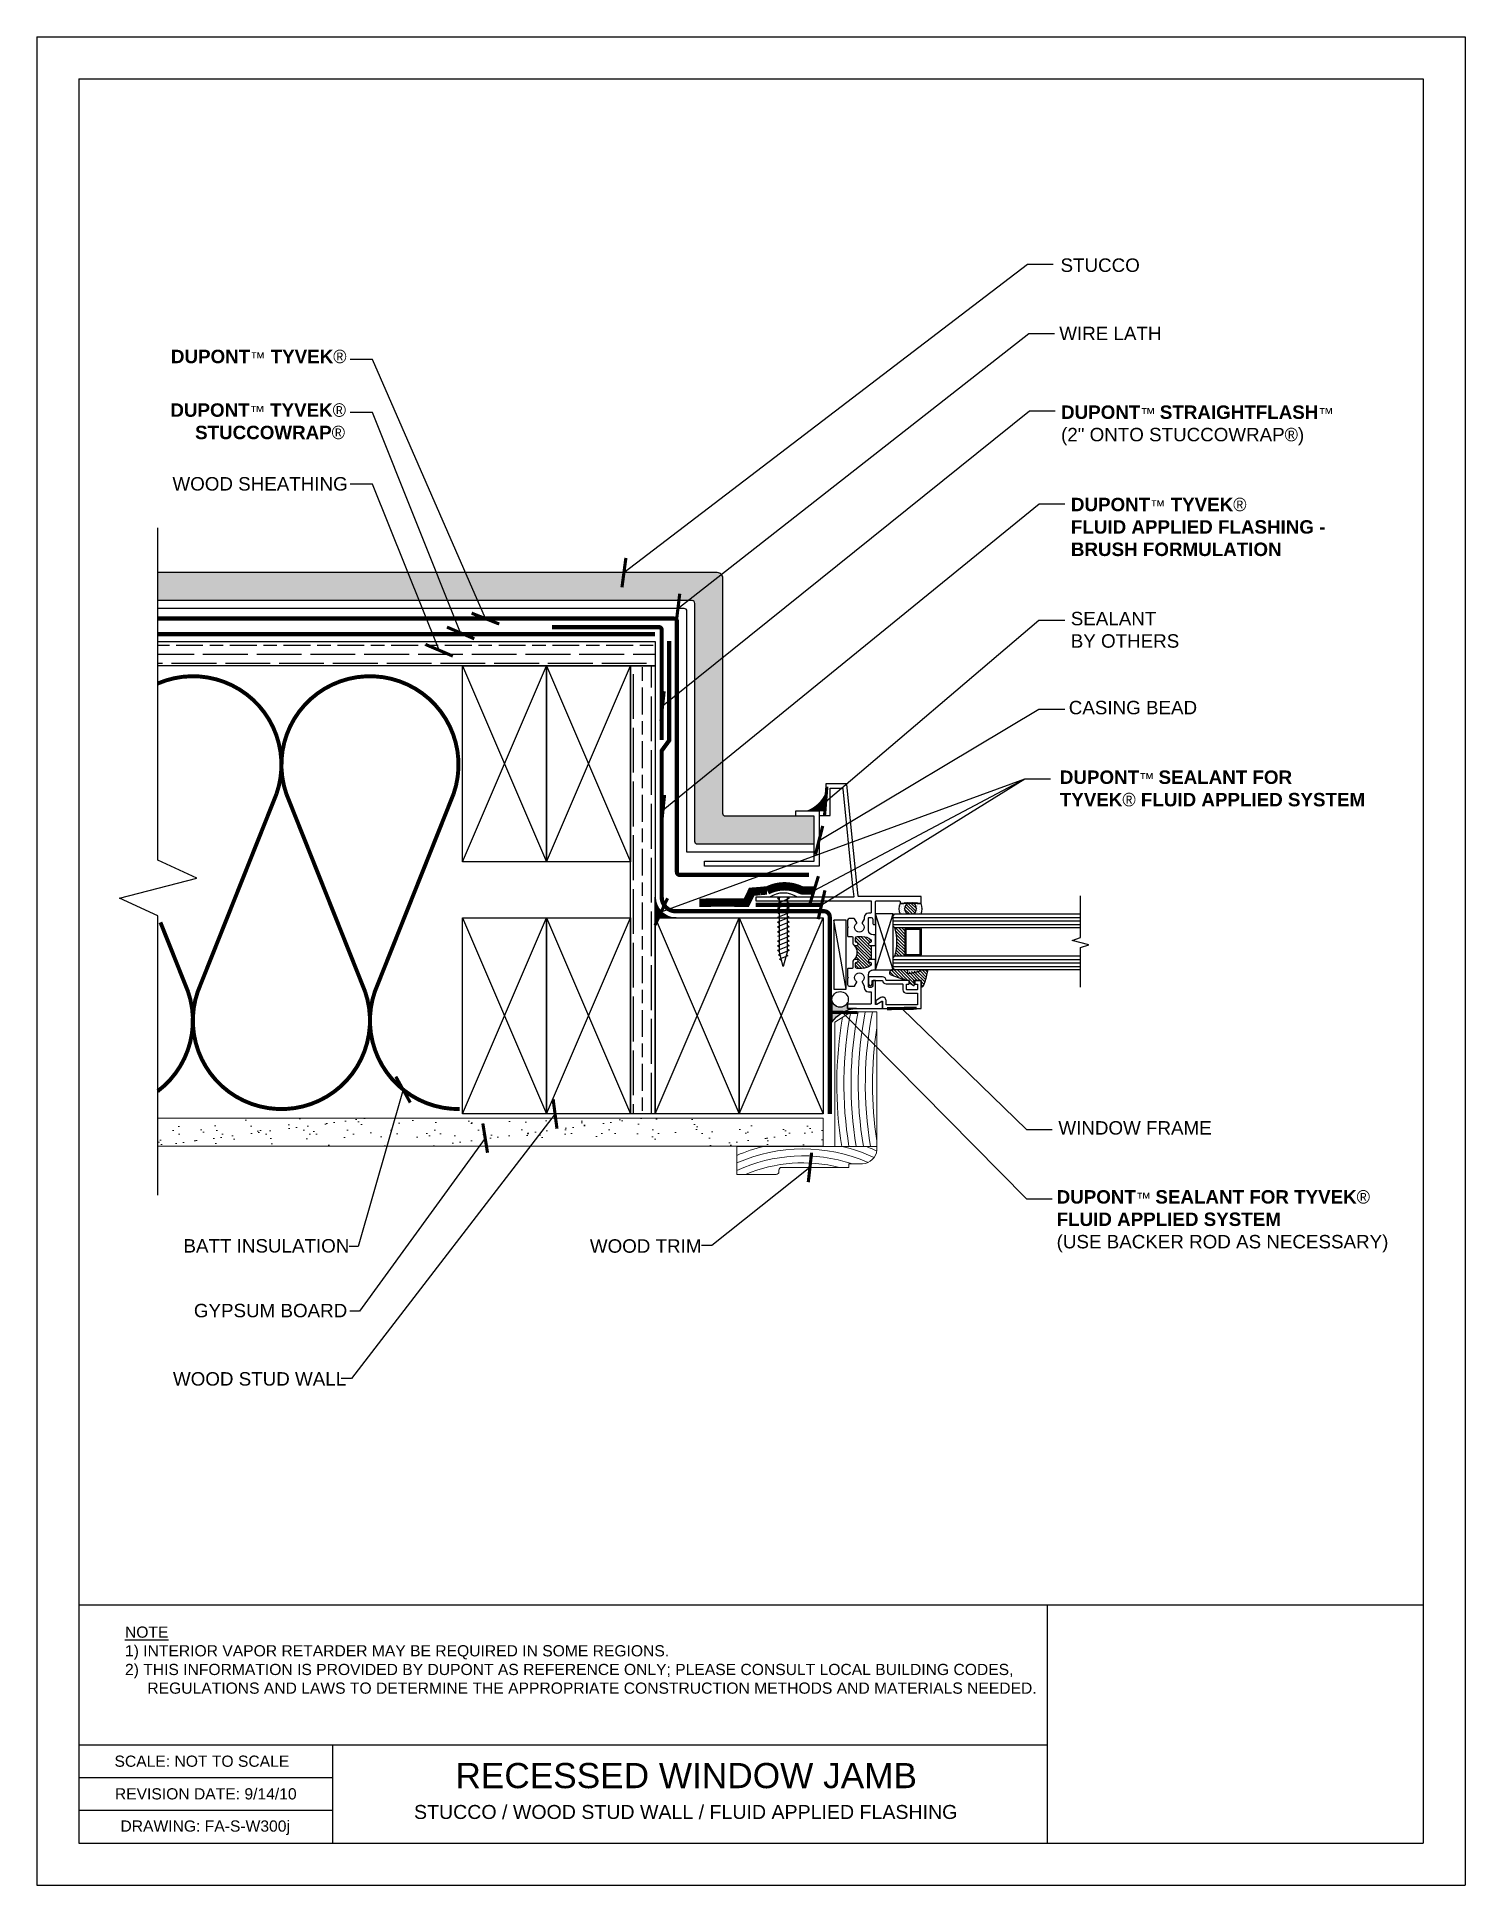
# Model space of a CAD drawing. Extents: x 1414 to 1439.5, y -296.6 to -263.6.
import ezdxf

# ---------------------------------------------------------------- set-up
doc = ezdxf.new("R2010")
doc.units = 0
doc.header["$LTSCALE"] = 1.5
doc.header["$MEASUREMENT"] = 0
doc.linetypes.add('DASHED', pattern=[0.75, 0.5, -0.25])
doc.linetypes.add('DASHED2', pattern=[0.375, 0.25, -0.125])
doc.layers.get('0').update_dxf_attribs({"color": 8, "linetype": 'CONTINUOUS'})
for name, color, linetype in [('8x11-ttb$0$B', 5, 'CONTINUOUS'), ('DuPont Self-Adhered Flashing', 252, 'CONTINUOUS'), ('Flanged Window', 250, 'CONTINUOUS'), ('INSULATION', 241, 'CONTINUOUS'), ('SEALANT', 250, 'CONTINUOUS'), ('STRUCTURE', 250, 'CONTINUOUS'), ('Stucco', 250, 'CONTINUOUS'), ('TEXT', 7, 'CONTINUOUS'), ('Tyvek FA WB', 10, 'DASHED2'), ('TYVEK HomeWrap', 160, 'DASHED'), ('Tyvek StuccoWrap', 151, 'DASHED2')]:
    doc.layers.add(name, color=color, linetype=linetype)
doc.layers.add('Gyp Board', color=250, linetype='CONTINUOUS', lineweight=20)
doc.layers.add('Wood', color=250, linetype='CONTINUOUS', lineweight=20)
doc.layers.add('VIEWPORT', color=7, linetype='CONTINUOUS', plot=False)
doc.styles.add('DETAILS', font='sanss___.ttf', dxfattribs={"height": 1})
doc.linetypes.add('ZIGZAG', pattern='A,0.0001,-0.2,[131,ltypeshp.shx,S=0.2,R=0,X=-0.2,Y=0],-0.4,[131,ltypeshp.shx,S=0.2,R=180,X=0.2,Y=0],-0.2', length=0.8001)
doc.dimstyles.new('ARCH_1_1-2_IN', dxfattribs={"dimscale": 0, "dimtxt": 0.09375, "dimasz": 0.09375, "dimexe": 0.0625, "dimexo": 0.0625, "dimgap": 0.0625, "dimtad": 1, "dimdec": 4, "dimlfac": 8, "dimzin": 3, "dimdsep": 46, "dimlunit": 4, "dimtxsty": 'Standard', "dimblk1": 'ARCHTICK', "dimblk2": 'ARCHTICK', "dimsah": 1, "dimcen": 0.0625, "dimdle": 0.0625, "dimclrd": 256, "dimclre": 256, "dimclrt": 256, "dimadec": 0, "dimazin": 0, "dimtfac": 1, "dimtdec": 4, "dimtmove": 0, "dimatfit": 3, "dimldrblk": 'ARCHTICK', "dimfxl": 1, "dimfrac": 2, "dimtolj": 1, "dimtzin": 0, "dimlwd": -1, "dimlwe": -1, "dimarcsym": 0})
pattern_1 = [(315, (1424.016847781751, -267.5415777650613), (0.02762135864009951, 0.02762135864009951), [])]

msp = doc.modelspace()

# ---------------------------------------------------------------- texts
at = {"layer": 'TEXT', "attachment_point": 1, "style": 'DETAILS'}
for s, insert, char_height, width in [('STUCCO', (1432.320617950665, -267.5192515811561, 2.979996827461446e-09), 0.239999999976, 6.521350676943849), ('WIRE LATH', (1432.29782454782, -268.7379254886753, 2.979996827461446e-09), 0.239999999976, 6.521350676943849), ('\\pi3.4325;{\\fSansSerif|b1|i0|c2|p2;DUPONT\\fArial|b0|i0|c0|p32;\\H0.8125x;™\\fSansSerif|b1|i0|c2|p2;\\H1.2308x; TYVEK\\fSymbol|b0|i0|c2|p18;â }', (1413.002639099574, -269.1492806715711, 5.959993654922892e-09), 0.239999999976, 6.521350676943849), ('\\pi3.4325;{\\fSansSerif|b1|i0|c2|p2;DUPONT\\fArial|b0|i0|c0|p32;\\H0.8125x;™\\fSansSerif|b1|i0|c2|p2;\\H1.2308x; TYVEK\\fSymbol|b0|i0|c2|p18;â \\P\\pi3.8738;\\fSansSerif|b1|i0|c2|p2;STUCCOWRAP\\fSymbol|b0|i0|c2|p18;â }', (1412.993103231619, -270.106132145033, 5.959993654922892e-09), 0.239999999976, 6.521350676943849), ('{\\fSansSerif|b1|i0|c2|p2;DUPONT\\fArial|b0|i0|c0|p32;\\H0.8125x;™\\fArial|b1|i0|c0|p32; \\H1.2308x;STRAIGHTFLASH\\fArial|b0|i0|c0|p32;\\H0.81248x;™\\P}(2" ONTO STUCCOWRAP{\\fSymbol|b0|i0|c2|p18;â})', (1432.329761862197, -270.1440066527659, 2.979996827461446e-09), 0.239999999976, 6.521350676943849), ('WOOD SHEATHING', (1416.463026465201, -271.4231561014396, 2.979996827461446e-09), 0.239999999976, 6.521350676943849), ('{\\fSansSerif|b1|i0|c2|p2;DUPONT\\fArial|b0|i0|c0|p32;\\H0.8125x;™\\fSansSerif|b1|i0|c2|p2;\\H1.2308x; TYVEK\\fSymbol|b0|i0|c2|p18;â\\fSansSerif|b1|i0|c2|p2; \\PFLUID APPLIED FLASHING - \\PBRUSH FORMULATION}', (1432.505698029624, -271.7925343017576, 2.979996827461446e-09), 0.239999999976, 6.521350676943849), ('SEALANT \\PBY OTHERS', (1432.503201169967, -273.8296183513149, 2.979996827461446e-09), 0.239999999976, 6.521350676943849), ('CASING BEAD', (1432.467750039956, -275.4186650444549, 2.979996827461446e-09), 0.239999999976, 6.521350676943849), ('{\\fSansSerif|b1|i0|c2|p2;DUPONT\\fArial|b0|i0|c0|p32;\\H0.8125x;™\\fArial|b1|i0|c0|p32; \\H1.2308x;SEALANT FOR \\PTYVEK\\fSymbol|b0|i0|c2|p18;â\\fArial|b0|i0|c0|p32; \\fArial|b1|i0|c0|p32;FLUID APPLIED SYSTEM}', (1432.307829250781, -276.6621032037173, 2.979996827461446e-09), 0.239999999976, 6.521350676943849), ('WINDOW FRAME', (1432.282509500105, -282.9236815728979, 2.979996827461446e-09), 0.239999999976, 6.521350676943849), ('{\\fSansSerif|b1|i0|c2|p2;DUPONT\\fArial|b0|i0|c0|p32;\\H0.8125x;™\\fArial|b1|i0|c0|p32; \\H1.2308x;SEALANT FOR TYVEK\\fSymbol|b0|i0|c2|p18;â\\fArial|b0|i0|c0|p32; \\P\\fArial|b1|i0|c0|p32;FLUID APPLIED SYSTEM\\P\\fArial|b0|i0|c0|p32;\\H0.99998x;(USE BACKER ROD AS NECESSARY)}', (1432.250807808506, -284.1556683838265), 0.239999999976, 7.112845512646311), ('BATT INSULATION', (1416.659563046945, -285.029918394698, 2.979996827461446e-09), 0.239999999976, 6.521350676943849), ('WOOD TRIM', (1423.916348597212, -285.0331069346444), 0.239999999976, 6.521350676943849), ('GYPSUM BOARD', (1416.845499443281, -286.1859230782107, 2.979996827461446e-09), 0.239999999976, 6.521350676943849), ('WOOD STUD WALL', (1416.472270567268, -287.4059348700804), 0.239999999976, 6.521350676943849), ('{\\LNOTE\\P}1) INTERIOR VAPOR RETARDER MAY BE REQUIRED IN SOME REGIONS.\\P\\pi-0.4,l0.4;2) THIS INFORMATION IS PROVIDED BY DUPONT AS REFERENCE ONLY; PLEASE CONSULT LOCAL BUILDING CODES, REGULATIONS AND LAWS TO DETERMINE THE APPROPRIATE CONSTRUCTION METHODS AND MATERIALS NEEDED.', (1415.614929340878, -291.947617692607, 5.959993654922892e-09), 0.2, 16.26451670448571), ('\\pi-0.033334,l0.033334,t0.1;SCALE: NOT TO SCALE', (1415.427843726337, -294.2525473856255, 2.979996827461446e-09), 0.2, 16.26451670448571), ('\\pi2.6922;{\\H0.9x;RECESSED WINDOW JAMB }\\P\\pi1.9528;{\\H0.5x;STUCCO / WOOD STUD WALL / FLUID APPLIED FLASHING}', (1418.823557838629, -294.3842555776607, 2.979996827461446e-09), 0.5, 13.39364764594225), ('\\pi-0.033334,l0.033334,t0.1;REVISION DATE: 9/14/10', (1415.434817744146, -294.8355841178461, 2.979996827461445e-09), 0.2, 16.26451670448571), ('\\pi-0.033334,l0.033334,t0.1;DRAWING: FA-S-W300j', (1415.534086311883, -295.4106200602537, 2.979996827461446e-09), 0.2, 16.26451670448571)]:
    msp.add_mtext(s, dxfattribs=dict(at, insert=insert, char_height=char_height, width=width))

# ---------------------------------------------------------------- blocks, each defined once
blk = doc.blocks.new('*X1')
at = {"color": 0}
for p, q in [((0.140625, 0.34375), (0.140625, 0.34375)), ((0.15625, 0.375), (0.15625, 0.375)), ((0.171875, 0.34375), (0.171875, 0.34375)), ((0.1875, 0.375), (0.1875, 0.375)), ((0.203125, 0.34375), (0.203125, 0.34375)), ((0.21875, 0.375), (0.21875, 0.375)), ((0.234375, 0.34375), (0.234375, 0.34375)), ((0.25, 0.375), (0.25, 0.375)), ((0.265625, 0.34375), (0.265625, 0.34375)), ((0.28125, 0.375), (0.28125, 0.375)), ((0.296875, 0.34375), (0.296875, 0.34375)), ((0.3125, 0.375), (0.3125, 0.375)), ((0.140625, 0.28125), (0.140625, 0.28125)), ((0.140625, 0.09375), (0.140625, 0.09375)), ((0.140625, 0.03125), (0.140625, 0.03125)), ((0.15625, 0.3125), (0.15625, 0.3125)), ((0.15625, 0.0625), (0.15625, 0.0625)), ((0.15625, 0), (0.15625, 0)), ((0.171875, 0.03125), (0.171875, 0.03125)), ((0.1875, 0.3125), (0.1875, 0.3125)), ((0.1875, 0.0625), (0.1875, 0.0625)), ((0.1875, 0), (0.1875, 0)), ((0.203125, 0.03125), (0.203125, 0.03125)), ((0.21875, 0.3125), (0.21875, 0.3125)), ((0.21875, 0.0625), (0.21875, 0.0625)), ((0.21875, 0), (0.21875, 0)), ((0.234375, 0.03125), (0.234375, 0.03125)), ((0.25, 0.3125), (0.25, 0.3125)), ((0.25, 0.0625), (0.25, 0.0625)), ((0.25, 0), (0.25, 0)), ((0.265625, 0.03125), (0.265625, 0.03125)), ((0.28125, 0.3125), (0.28125, 0.3125)), ((0.28125, 0.0625), (0.28125, 0.0625)), ((0.28125, 0), (0.28125, 0)), ((0.296875, 0.28125), (0.296875, 0.28125)), ((0.296875, 0.09375), (0.296875, 0.09375)), ((0.296875, 0.03125), (0.296875, 0.03125)), ((0.3125, 0.3125), (0.3125, 0.3125)), ((0.3125, 0.25), (0.3125, 0.25)), ((0.3125, 0.125), (0.3125, 0.125)), ((0.3125, 0.0625), (0.3125, 0.0625)), ((0.3125, 0), (0.3125, 0))]:
    blk.add_line(p, q, dxfattribs=at)
blk = doc.blocks.new('_ArchTick')
at = {"color": 0, "linetype": 'ByBlock', "const_width": 0.15}
blk.add_lwpolyline([(-0.5, -0.5), (0.5, 0.5)], dxfattribs=at)

# ---------------------------------------------------------------- hatches: boundary and pattern name
at = {"layer": 'Flanged Window'}
h = msp.add_hatch(dxfattribs=at)
h.set_pattern_fill('ANSI31', color=256, scale=0.3125, angle=-1.272221872585407e-14, style=0)
h.set_pattern_definition(pattern_1)
edge = h.paths.add_edge_path()
edge.add_ellipse((1429.642702147238, -279.129864292231), major_axis=(0.07516048473036675, -0.07516048473036678), ratio=0.9999999999999901, start_angle=163.1158925318279, end_angle=286.8841074681889)
edge.add_line((1429.592610886226, -279.223614292231), (1429.692793408251, -279.223614292231))
edge.add_ellipse((1429.642702147238, -279.129864292231), major_axis=(0.07516048473036491, 0.07516048473036488), ratio=0.9999999999999949, start_angle=253.1158925318115, end_angle=376.8841074681802)
edge.add_line((1429.692793408251, -279.036114292231), (1429.592610886226, -279.036114292231))
h = msp.add_hatch(dxfattribs=at)
h.set_pattern_fill('ANSI31', color=256, scale=0.3125, angle=-1.272221872585407e-14, style=0)
h.set_pattern_definition(pattern_1)
edge = h.paths.add_edge_path()
edge.add_ellipse((1428.564942855115, -279.723614292231), major_axis=(0.590245490437813, -0.5902454904378132), ratio=0.999999999999998, start_angle=27.57261164544589, end_angle=62.4273883545532)
edge.add_line((1429.361359503588, -279.473614292231), (1429.56461017409, -279.473614292231))
edge.add_ellipse((1429.56461017409, -279.493614292231), major_axis=(0.01414213562373, 0.01414213562372999), ratio=0.9999999999999152, start_angle=44.99999999999735, end_angle=134.9999999999925)
edge.add_line((1429.54461017409, -279.493614292231), (1429.54461017409, -279.953614292231))
edge.add_ellipse((1429.56461017409, -279.953614292231), major_axis=(0.01414213562373235, 0.01414213562373234), ratio=0.9999999999999383, start_angle=134.9999999999932, end_angle=224.9999999999967)
edge.add_line((1429.56461017409, -279.973614292231), (1429.361359503588, -279.973614292231))
h = msp.add_hatch(dxfattribs=at)
h.set_pattern_fill('ANSI31', color=256, scale=0.3125, angle=-1.272221872585407e-14, style=0)
h.set_pattern_definition(pattern_1)
edge = h.paths.add_edge_path()
edge.add_line((1428.775318727147, -279.6261142922309), (1428.690242146484, -279.6261142922309))
edge.add_ellipse((1428.690242146484, -279.6571142922309), major_axis=(0.02192031021678354, -0.02192031021678354), ratio=0.9999999999999863, start_angle=135.0000000000029, end_angle=224.9999999999971)
edge.add_line((1428.659242146484, -279.6571142922309), (1428.659242146484, -279.6875542473875))
edge.add_line((1428.659242146484, -279.6875542473875), (1428.659242146484, -279.7111144681727))
edge.add_ellipse((1428.684242146483, -279.7111144681727), major_axis=(0.01767766952966347, 0.01767766952966346), ratio=0.9999999999998759, start_angle=134.9999999999924, end_angle=224.8480022593745)
edge.add_ellipse((1428.684109503588, -279.7611142922309), major_axis=(0.01767766952966435, 0.01767766952966435), ratio=0.9999999999999885, start_angle=-44.99999999999619, end_angle=44.8480022593713, ccw=False)
edge.add_ellipse((1428.684109503588, -279.7611142922309), major_axis=(0.01767766952966365, -0.01767766952966365), ratio=0.9999999999999616, start_angle=315.0000000000152, end_angle=405.0000000000011, ccw=False)
edge.add_line((1428.684109503588, -279.786114292231), (1428.647109503588, -279.786114292231))
edge.add_ellipse((1428.647109503588, -279.736114292231), major_axis=(0.03535533905929576, 0.03535533905929576), ratio=0.9999999999997841, start_angle=219.6083292634038, end_angle=225.0000000000225, ccw=False)
edge.add_ellipse((1428.502855254994, -279.911114292231), major_axis=(0.1325825214724779, 0.132582521472478), ratio=0.9999999999999946, start_angle=273.0989267691091, end_angle=356.90107323088876, ccw=False)
edge.add_ellipse((1428.647109503588, -280.0861142922309), major_axis=(0.03535533905936529, 0.03535533905936529), ratio=0.9999999999998185, start_angle=45.000000000011426, end_angle=50.39167073660832, ccw=False)
edge.add_line((1428.647109503588, -280.036114292231), (1428.684109503588, -280.036114292231))
edge.add_ellipse((1428.684109503588, -280.0611142922309), major_axis=(0.01767766952966409, 0.01767766952966409), ratio=0.9999999999999826, start_angle=-45.000000000004604, end_angle=45.000000000004604, ccw=False)
edge.add_ellipse((1428.684109503588, -280.0611142922309), major_axis=(0.01767766952966524, -0.01767766952966524), ratio=0.9999999999999948, start_angle=315.1519977406329, end_angle=405.00000000001035, ccw=False)
edge.add_ellipse((1428.684242146483, -280.1111141162893), major_axis=(0.01767766952965902, -0.01767766952965903), ratio=0.9999999999999875, start_angle=135.1519977406287, end_angle=224.9999999999983)
edge.add_line((1428.659242146484, -280.1111141162893), (1428.659242146484, -280.1651142922311))
edge.add_ellipse((1428.690242146484, -280.1651142922309), major_axis=(0.02192031021678221, 0.02192031021678221), ratio=0.9999999999999936, start_angle=134.9999999999932, end_angle=225.0000000000002)
edge.add_line((1428.690242146484, -280.1961142922311), (1428.775318727147, -280.1961142922311))
edge.add_ellipse((1428.775318727147, -279.9461142922311), major_axis=(0.1767766952966347, -0.1767766952966347), ratio=0.9999999999999896, start_angle=315.0000000000005, end_angle=355.16279406914)
edge.add_ellipse((1428.930109503588, -280.1295258936328), major_axis=(0.007071067811867078, -0.007071067811867079), ratio=0.9999999999995125, start_angle=355.1627940691214, end_angle=404.9999999999885)
edge.add_line((1428.940109503588, -280.1295258936328), (1428.940109503588, -280.111114292231))
edge.add_ellipse((1428.915109503588, -280.111114292231), major_axis=(0.01767766952966323, -0.01767766952966323), ratio=0.9999999999999738, start_angle=44.99999999999464, end_angle=135.0000000000034)
edge.add_ellipse((1428.915109503588, -280.0611142922309), major_axis=(0.01767766952966559, -0.01767766952966559), ratio=0.9999999999999909, start_angle=225.0000000000023, end_angle=315.0000000000038, ccw=False)
edge.add_ellipse((1428.915109503588, -280.0611142922309), major_axis=(0.01767766952966659, 0.01767766952966659), ratio=0.9999999999999848, start_angle=44.999999999992326, end_angle=134.9999999999976, ccw=False)
edge.add_line((1428.915109503588, -280.036114292231), (1428.940109503588, -280.036114292231))
edge.add_line((1428.940109503588, -280.036114292231), (1428.940109503588, -279.786114292231))
edge.add_line((1428.940109503588, -279.786114292231), (1428.915109503588, -279.786114292231))
edge.add_ellipse((1428.915109503588, -279.7611142922309), major_axis=(0.01767766952966276, 0.01767766952966276), ratio=0.9999999999999197, start_angle=134.9999999999773, end_angle=225.0000000000186, ccw=False)
edge.add_ellipse((1428.915109503588, -279.7611142922309), major_axis=(0.01767766952965788, 0.01767766952965788), ratio=0.9999999999999749, start_angle=45.000000000008924, end_angle=134.9999999999993, ccw=False)
edge.add_ellipse((1428.915109503588, -279.7111142922309), major_axis=(0.0176776695296681, -0.0176776695296681), ratio=0.9999999999998851, start_angle=315.0000000000048, end_angle=405.0000000000155)
edge.add_line((1428.940109503588, -279.7111142922309), (1428.940109503588, -279.6927026908289))
edge.add_ellipse((1428.930109503588, -279.6927026908289), major_axis=(0.007071067811873091, -0.007071067811873092), ratio=0.9999999999992336, start_angle=45.00000000003214, end_angle=94.83720593086802)
edge.add_ellipse((1428.775318727147, -279.8761142922309), major_axis=(0.1767766952966443, 0.1767766952966442), ratio=0.99999999999997, start_angle=4.837205930861064, end_angle=45.00000000000698)
h = msp.add_hatch(dxfattribs=at)
h.set_pattern_fill('ANSI31', color=256, scale=0.3125, angle=-1.272221872585407e-14, style=0)
h.set_pattern_definition(pattern_1)
edge = h.paths.add_edge_path()
edge.add_ellipse((1429.697623614568, -280.2552211835624), major_axis=(0.139428112050138, 0.03159978577966116), ratio=0.1315504041792631, start_angle=223.2325551083271, end_angle=360.0222035758538)
edge.add_ellipse((1429.597499005835, -280.27505672974), major_axis=(0.01118085136191647, -0.01118085136191646), ratio=0.9999999999999465, start_angle=176.5153182105292, end_angle=322.1039484910727, ccw=False)
edge.add_ellipse((1429.571721870383, -280.2463790926291), major_axis=(0.01608567901446013, -0.01608567901446013), ratio=0.9999999999999502, start_angle=357.2539258486913, end_angle=439.060229298936)
edge.add_ellipse((1429.575900481085, -280.2390242292705), major_axis=(0.01104854345603959, -0.01104854345603959), ratio=0.9999999999999716, start_angle=65.162955082559, end_angle=125.3876189619998)
edge.add_line((1429.578509571813, -280.2236186046297), (1429.306150838244, -280.2236186046297))
edge.add_line((1429.306150838244, -280.2236186046297), (1429.299381173468, -280.2242944386331))
edge.add_ellipse((1429.300513219802, -280.2699828897245), major_axis=(0.001132046333257523, -0.04568845109111015), ratio=0.6211639215728092, start_angle=179.9999999999782, end_angle=333.2403060219042)
edge.add_line((1429.288745937901, -280.3110948439218), (1429.504658905963, -280.3876976723619))
edge.add_ellipse((1429.528573799056, -280.3786598330483), major_axis=(0.0467509071123775, -0.00850703483883492), ratio=0.312415154562818, start_angle=242.5422858239801, end_angle=285.8208557421285)
edge.add_line((1429.538762472411, -280.3950315210399), (1429.6148912363, -280.4114027365039))
edge.add_ellipse((1429.565460173527, -280.4499083549705), major_axis=(0.04430639130166494, -0.04430639130166493), ratio=0.9999999999998811, start_angle=405.4556110642853, end_angle=442.91773995207495, ccw=False)
edge.add_ellipse((1429.64814952451, -280.4468192710998), major_axis=(0.01428318556866944, 0.01428318556866944), ratio=0.999999999999748, start_angle=142.3691930734898, end_angle=185.773317853343)
edge.add_line((1429.635375576271, -280.4624667957083), (1429.697464518641, -280.5018053910763))
edge.add_ellipse((1429.697464518641, -280.4861803910763), major_axis=(0.01104854345603943, -0.01104854345603943), ratio=0.9999999999999497, start_angle=315.0000000000051, end_angle=413.9185654660094)
edge.add_line((1429.712900607443, -280.4837580394304), (1429.701500783119, -280.411114292231))
edge.add_line((1429.701500783119, -280.411114292231), (1429.831488559153, -280.411114292231))
edge.add_line((1429.831488559153, -280.411114292231), (1429.831488559152, -280.5125236541074))
edge.add_ellipse((1429.847113559153, -280.5125236541074), major_axis=(0.01104854345603992, -0.01104854345603992), ratio=0.9999999999999821, start_angle=224.9999999999158, end_angle=367.8133697693402)
edge.add_ellipse((1429.900305824197, -280.3727909515359), major_axis=(0.04074428102226017, 0.1491766593049793), ratio=0.09140054553599206, start_angle=180.0000000000015, end_angle=360.0000000000015)
edge.add_line((1429.941050105219, -280.223614292231), (1429.837050105219, -280.223614292231))
at = {"layer": 'Gyp Board'}
h = msp.add_hatch(dxfattribs=at)
h.set_pattern_fill('AR-SAND', color=256, scale=0.25, style=0)
h.set_pattern_definition([(37.50000000000001, (27.11803360146951, 64.5358328188575), (-0.01574833952740204, 0.4817059422532897), [0, -0.38, 0, -0.425, 0, -0.40625]), (7.499999999999999, (27.11803360146951, 64.5358328188575), (0.4424441763169318, 0.7055365163074351), [0, -0.205, 0, -0.3425, 0, -0.13125]), (327.5, (26.8105336014695, 64.5358328188575), (0.7785354654378738, 0.001414763384241124), [0, -0.125, 0, -0.45, 0, -0.5875]), (317.5, (26.8105336014695, 64.5358328188575), (0.7515316511430733, 0.2194188912335623), [0, -0.0625, 0, -0.295, 0, -0.3375])])
h.paths.add_polyline_path([(1416.200138107582, -282.8718135870199), (1416.200138422917, -283.3718135870198), (1428.079325272609, -283.3718135870199), (1428.079325272609, -282.8718135870199)])
at = {"layer": 'SEALANT', "linetype": 'Continuous'}
h = msp.add_hatch(color=256, dxfattribs=at)
edge = h.paths.add_edge_path()
edge.add_line((1428.129143668456, -277.0424179350208), (1428.129074678019, -277.34866450534))
edge.add_line((1428.129074678019, -277.34866450534), (1428.129143668456, -277.385455940907))
edge.add_line((1428.129143668456, -277.385455940907), (1428.09112457243, -277.3853740359626))
edge.add_line((1428.091124572431, -277.3853740359626), (1427.770461292037, -277.385455940907))
edge.add_arc((1427.579897951488, -276.8271627813198), 0.5899200274641673, 288.8464170551071, 338.5992665409232)
at = {"layer": 'SEALANT'}
h = msp.add_hatch(color=256, dxfattribs=at)
h.dxf.hatch_style = 1
edge = h.paths.add_edge_path()
edge.add_line((1425.454325272609, -279.2956338217056), (1425.079325272609, -279.2956338217056))
edge.add_line((1425.079325272609, -279.2956338217056), (1425.079325272609, -278.9219291623637))
edge.add_arc((1425.459101418161, -278.9158388760426), 0.3798249759000339, 180.9187459454265, 269.2795097426184)
at = {"layer": 'SEALANT', "linetype": 'Continuous'}
h = msp.add_hatch(color=256, dxfattribs=at)
edge = h.paths.add_edge_path()
edge.add_arc((1428.699852361726, -281.4649458588728), 0.5542573859186736, 92.24606516992219, 146.4860929641563, ccw=False)
edge.add_line((1428.678130353613, -280.911114292231), (1428.518109503588, -280.911114292231))
edge.add_line((1428.518109503588, -280.911114292231), (1428.518254504614, -280.8075501835632))
edge.add_arc((1428.384564161909, -280.7401563929481), 0.1497165012481783, 191.3143269260456, 333.24715997991746, ccw=False)
edge.add_line((1428.237757306368, -280.7695294743675), (1428.237739252262, -281.158918533447))
at = {"layer": 'STRUCTURE'}
h = msp.add_hatch(dxfattribs=at)
h.set_pattern_fill('GOST_WOOD', color=256, scale=0.08, angle=90, style=0)
h.set_pattern_definition([(180, (28.68765040144172, 17.25), (5.87811049834741e-17, 0.48), [0.8, -0.16]), (180, (28.84765040144172, 17.41), (5.87811049834741e-17, 0.48), [0.48, -0.12, 0.24, -0.12]), (180, (29.08765040144171, 17.57), (5.87811049834741e-17, 0.48), [0.8, -0.16])])
h.paths.add_polyline_path([(1416.200138946889, -274.3581338217055), (1416.200138946889, -274.7956338217055), (1425.079325272609, -274.7956338217056), (1425.079325272609, -274.3581338217056)])
h = msp.add_hatch(dxfattribs=at)
h.set_pattern_fill('GOST_WOOD', color=256, scale=0.08, angle=180, style=0)
h.set_pattern_definition([(270, (28.68765040144172, 16.5), (-0.48, 8.817165747521116e-17), [0.8, -0.16]), (270, (28.52765040144171, 16.66), (-0.48, 8.817165747521116e-17), [0.48, -0.12, 0.24, -0.12]), (270, (28.36765040144171, 16.9), (-0.48, 8.817165747521116e-17), [0.8, -0.16])])
h.paths.add_polyline_path([(1424.641825272609, -282.7956338217056), (1425.079325272609, -282.7956338217056), (1425.079325272609, -274.7956338217056), (1424.641825272609, -274.7956338217056)])
at = {"layer": 'Stucco'}
h = msp.add_hatch(dxfattribs=at)
h.set_pattern_fill('DOTS', color=256, scale=2, angle=90, style=0)
h.set_pattern_definition([(90, (1059.514947760472, -1645.501557188759), (-0.125, 0.06250000000000001), [0, -0.125])])
edge = h.paths.add_edge_path()
edge.add_line((1416.200138946889, -273.1287835697553), (1416.200138946889, -273.6287835697552))
edge.add_line((1416.200138946889, -273.6287835697552), (1425.790609062029, -273.6287835697527))
edge.add_line((1425.790609062029, -273.6287835697527), (1425.790609062029, -277.9294886717702))
edge.add_arc((1425.84060906203, -277.9294886717697), 0.05000000000040927, 180.0000000005211, 269.9999999997394)
edge.add_line((1425.84060906203, -277.9794886717701), (1427.921218195127, -277.9794886717701))
edge.add_line((1427.921218195127, -277.9794886717701), (1427.921218195127, -277.4794886717701))
edge.add_line((1427.921218195127, -277.4794886717701), (1426.34060906203, -277.4794886717701))
edge.add_line((1426.34060906203, -277.4794886717701), (1426.321474890411, -277.4756826483956))
edge.add_line((1426.321474890411, -277.4756826483956), (1426.30525372297, -277.4648440108294))
edge.add_line((1426.30525372297, -277.4648440108294), (1426.294415085404, -277.4486228433883))
edge.add_line((1426.294415085404, -277.4486228433883), (1426.290609062029, -277.4294886717702))
edge.add_line((1426.290609062029, -277.4294886717702), (1426.290609062029, -273.2287835697525))
edge.add_arc((1426.190609062029, -273.2287835697529), 0.1000000000003638, 1.954132796284076e-10, 89.99999999986973)
edge.add_line((1426.190609062029, -273.1287835697525), (1416.200138946889, -273.1287835697553))

# ---------------------------------------------------------------- linework, layer by layer
at = {"layer": '8x11-ttb$0$B', "color": 7}
for p, q in [((1414.793427430023, -264.314020055141, 2.979996827461446e-09), (1414.793427430023, -295.814020055141, 2.979996827461446e-09)), ((1414.793427430023, -264.314020055141, 2.979996827461446e-09), (1438.793427430023, -264.314020055141, 2.979996827461446e-09)), ((1438.793427430023, -264.314020055141, 2.979996827461446e-09), (1438.793427430023, -295.814020055141, 2.979996827461446e-09)), ((1414.793427430023, -294.0633537902976, 2.979996827461446e-09), (1432.081974442862, -294.0633537902976, 2.979996827461446e-09)), ((1414.793427430023, -295.814020055141, 2.979996827461446e-09), (1438.793427430023, -295.814020055141, 2.979996827461446e-09))]:
    msp.add_line(p, q, dxfattribs=at)
at = {"layer": '8x11-ttb$0$B', "color": 7, "elevation": 2.979996827461446e-09}
for points in [[(1438.793427430023, -291.5686997418703), (1414.793427430023, -291.5686997418703)], [(1432.081974442862, -291.5686997418703), (1432.081974442862, -295.814020055141)], [(1419.319977708743, -294.0633537902976), (1419.319977708743, -295.814020055141)], [(1419.319977708743, -294.6469537902976), (1414.793427430023, -294.6469537902976)], [(1419.319977708743, -295.2305537902976), (1414.793427430023, -295.2305537902976)]]:
    msp.add_lwpolyline(points, dxfattribs=at)
at = {"layer": 'DuPont Self-Adhered Flashing', "const_width": 0.075}
msp.add_lwpolyline([(1425.199325272609, -276.1201345615613), (1425.199325272609, -274.1529984525583, 0.4142135623728951), (1425.149325272609, -274.1029984525584), (1423.242893668064, -274.1029984525584)], format="xyb", dxfattribs=at)
at = {"layer": 'Flanged Window'}
for p, q in [((1427.325272389151, -278.9271142922306), (1427.268252387897, -278.9506119891261)), ((1427.472994819538, -278.9506119891261), (1427.268252387897, -279.0349854632472)), ((1427.297518745319, -278.9703644915675), (1427.268252387897, -278.9506119891261)), ((1427.472994819538, -279.0349854632472), (1427.268252387897, -279.1193589373682)), ((1427.297518745319, -279.0547379656886), (1427.268252387897, -279.0349854632472)), ((1427.472994819538, -279.1193589373682), (1427.268252387897, -279.2037324114893)), ((1427.297518745319, -279.1391114398097), (1427.268252387897, -279.1193589373682)), ((1427.297915473835, -278.9271142922311), (1427.297915473835, -279.8808716937159)), ((1427.443285957233, -279.8808716937159), (1427.443285957233, -278.9271142922311)), ((1427.472994819538, -278.9506119891261), (1427.443728462116, -278.9308976336573)), ((1427.472994819538, -279.0349854632472), (1427.443728462116, -279.0152711077784)), ((1427.472994819538, -279.1193589373682), (1427.443728462116, -279.0996445818995)), ((1429.830609503588, -279.036114292231), (1429.454794790889, -279.036114292231)), ((1432.67761629804, -279.6445528616117), (1432.67761629804, -278.8974516947761)), ((1427.472994819538, -279.2037324114893), (1427.268252387897, -279.2881058856104)), ((1427.297518745319, -279.2234849139307), (1427.268252387897, -279.2037324114893)), ((1427.472994819538, -279.2881058856104), (1427.268252387897, -279.3724869891261)), ((1427.297518745319, -279.3078660174464), (1427.268252387897, -279.2881058856104)), ((1427.472994819538, -279.3724869891261), (1427.268252387897, -279.4568528338526)), ((1427.297518745319, -279.3922394915675), (1427.268252387897, -279.3724869891261)), ((1427.297518745319, -279.4766129656886), (1427.268252387897, -279.4568528338526)), ((1427.472994819538, -279.4568680926417), (1427.268252387897, -279.5412339373682)), ((1427.472994819538, -279.2037324114893), (1427.443728462116, -279.1840256854151)), ((1427.472994819538, -279.2881058856104), (1427.443728462116, -279.2683991595362)), ((1427.472994819538, -279.3724869891261), (1427.443728462116, -279.3527726336573)), ((1427.472994819538, -279.4568680926417), (1427.443728462116, -279.4371537371729)), ((1429.330109503588, -279.286114292231), (1432.678002716368, -279.286114292231)), ((1429.330109503588, -279.348614292231), (1432.678002716368, -279.348614292231)), ((1429.330109503588, -279.411114292231), (1432.678002716368, -279.411114292231)), ((1429.454794790889, -279.223614292231), (1429.830609503588, -279.223614292231)), ((1427.297518745319, -279.5609940692042), (1427.268252387897, -279.5412339373682)), ((1427.472994819538, -279.5412491961573), (1427.268252387897, -279.6256150408839)), ((1427.472994819538, -279.6256302996729), (1427.268252387897, -279.7099961443995)), ((1427.297518745319, -279.7297562762354), (1427.268252387897, -279.7099961443995)), ((1427.472994819538, -279.7100114031886), (1427.268252387897, -279.7943772479151)), ((1427.297518745319, -279.8141373797511), (1427.268252387897, -279.7943772479151)), ((1427.472994819538, -279.7943925067042), (1427.268252387897, -279.8787583514307)), ((1427.472994819538, -279.5412491961573), (1427.443728462116, -279.5215348406886)), ((1427.472994819538, -279.6256302996729), (1427.443728462116, -279.6059159442042)), ((1427.472994819538, -279.7100114031886), (1427.443728462116, -279.6902970477198)), ((1427.472994819538, -279.7943925067042), (1427.443728462116, -279.7746781512354)), ((1432.528399952869, -279.6984645054578), (1432.67761629804, -279.6445528616117)), ((1432.826832643211, -279.7775201230421), (1432.528399952869, -279.6984645054578)), ((1432.67761629804, -279.8221373132347), (1432.826832643211, -279.7775201230421)), ((1432.67761629804, -280.5328776847838), (1432.67761629804, -279.8221373132347)), ((1427.303513266508, -279.90256587896), (1427.268252387897, -279.8787583514307)), ((1427.472994819538, -279.8787736102198), (1427.284589194421, -279.9564077361155)), ((1427.32432972701, -279.9832398475349), (1427.284589194421, -279.9564077361155)), ((1427.370600715534, -280.1625625654314), (1427.297915473835, -279.8808716937159)), ((1427.453073750261, -279.9713633582454), (1427.304664526058, -280.0325166300157)), ((1427.344405058647, -280.0593487414352), (1427.304664526058, -280.0325166300157)), ((1427.443285957233, -279.8808716937159), (1427.370600715534, -280.1625625654314)), ((1427.453073750261, -279.9713633582454), (1427.423807392839, -279.9516490027767)), ((1427.472994819538, -279.8787736102198), (1427.443728462116, -279.8590592547511)), ((1429.330109503588, -280.036114292231), (1432.678002716368, -280.036114292231)), ((1429.330109503588, -280.098614292231), (1432.678002716368, -280.098614292231)), ((1429.330109503588, -280.161114292231), (1432.678002716368, -280.161114292231)), ((1429.288745937901, -280.3110948439218), (1429.504658905963, -280.3876976723617)), ((1429.306150838244, -280.2236186046297), (1429.299381173469, -280.2242944386334)), ((1429.578509571813, -280.2236186046297), (1429.306150838244, -280.2236186046297)), ((1429.538762472411, -280.3950315210399), (1429.6148912363, -280.4114027365036)), ((1429.635375576271, -280.4624667957083), (1429.697464518641, -280.5018053910763)), ((1429.712900607443, -280.4837580394304), (1429.701500783119, -280.411114292231)), ((1429.701500783119, -280.411114292231), (1429.831488559153, -280.411114292231)), ((1429.831488559153, -280.411114292231), (1429.831488559153, -280.5125236541074)), ((1429.837050105219, -280.223614292231), (1429.941050105219, -280.223614292231))]:
    msp.add_line(p, q, dxfattribs=at)
for points in [[(1428.681817635158, -278.678195607932), (1428.505044164737, -276.9104609037171, 0.3853135861201285), (1428.495093792835, -276.9014559409071), (1428.129143668456, -276.9014559409071), (1428.129143668456, -277.385455940907), (1428.011218195128, -277.385455940907), (1428.011218195128, -277.463455940907), (1428.207143668456, -277.463455940907), (1428.207143668456, -276.9794559409071), (1428.424504762991, -276.9794559409071, -0.3853135861201833), (1428.434455134893, -276.9884609037171), (1428.608171397118, -278.7256235259753), (1428.627220970024, -278.9161192550406, -0.4437164408394605), (1428.617270598122, -278.9271142922308), (1428.108427588921, -278.9271142922308)], [(1428.153614014547, -278.9891142922307), (1428.930109503588, -278.9891142922312, -0.414213562373043), (1428.940109503588, -278.9991142922312), (1428.940109503588, -279.198114292231, -0.414213562373043), (1428.930109503588, -279.208114292231), (1428.893109503588, -279.208114292231, 0.414213562373095), (1428.815109503588, -279.286114292231), (1428.815109503588, -279.3104784308558, -0.1316524975874107), (1428.813769757625, -279.3154784308557), (1428.776848376637, -279.3794281386139, 0.3839683852959944), (1428.779633721603, -279.3925204462822, -3.079589394164548), (1428.678585285572, -279.3925204462822, 0.3839683852958766), (1428.681370630538, -279.3794281386139), (1428.64192961294, -279.3111142922309, 0.2679491924311631), (1428.633269358902, -279.306114292231), (1428.549109503587, -279.306114292231, 0.4142135623730867), (1428.518109503588, -279.3371142922309), (1428.518109503588, -279.4471142922308), (1428.533109503587, -279.4621142922309), (1428.518109503588, -279.4771142922308), (1428.518109503587, -279.6161142922309, 0.414213562373043), (1428.528109503588, -279.6261142922309), (1428.599109503587, -279.6261142922309, -0.414213562373095), (1428.609109503587, -279.6361142922309), (1428.609109503587, -279.736114292231, 0.4142135623731003), (1428.659109503587, -279.786114292231), (1428.684109503587, -279.786114292231, 0.4142135623731159), (1428.709109503587, -279.7611142922311, 0.4142135623734279), (1428.684109503587, -279.736114292231, -0.4142135623731054), (1428.659109503587, -279.7111142922309), (1428.659109503587, -279.6571142922309, -0.4142135623730949), (1428.690109503587, -279.6261142922309), (1428.775318727146, -279.6261142922309, -0.1770594805052748), (1428.936559119272, -279.6850605407709, -0.2209495453948463), (1428.940109503587, -279.6927026908292), (1428.940109503587, -279.7111142922312, -0.4142135623730846), (1428.915109503587, -279.736114292231, 0.4142135623731262), (1428.890109503587, -279.7611142922311, 0.4142135623731367), (1428.915109503587, -279.7861142922312), (1429.018109503587, -279.7861142922312), (1429.018109503587, -279.6081142922311, 0.414213562373095), (1429.008109503588, -279.5981142922311), (1428.973109503587, -279.5981142922311, -0.4142135623730919), (1428.893109503588, -279.5181142922312), (1428.893109503588, -279.296114292231, -0.4142135623731211), (1428.903109503588, -279.2861142922312), (1428.937109503588, -279.2861142922312, -0.414213562373095), (1428.968109503588, -279.3171142922312), (1428.968109503588, -279.3961142922311, 0.414213562373095), (1428.983109503587, -279.4111142922312), (1429.008109503588, -279.4111142922312, 0.414213562373095), (1429.018109503588, -279.401114292231), (1429.018109503588, -278.9991142922312, -0.414213562373069), (1429.028109503588, -278.9891142922312), (1429.445109503588, -278.9891142922314, -0.4142135623730691), (1429.455109503588, -278.9991142922314), (1429.455109503588, -279.0261142922315, 0.414213562373069), (1429.465109503588, -279.0361142922314), (1429.523109503588, -279.0361142922314), (1429.538109503588, -279.0211142922313), (1429.553109503588, -279.0361142922314), (1429.568109503588, -279.0211142922313), (1429.583109503588, -279.0361142922314), (1429.598109503588, -279.0211142922313), (1429.613109503588, -279.0361142922314), (1429.628109503588, -279.0211142922313), (1429.643109503588, -279.0361142922314), (1429.658109503588, -279.0211142922313), (1429.673109503588, -279.0361142922314), (1429.688109503588, -279.0211142922313), (1429.703109503588, -279.0361142922314), (1429.718109503588, -279.0211142922313), (1429.733109503588, -279.0361142922314), (1429.748109503588, -279.0211142922316), (1429.763109503588, -279.0361142922314), (1429.830109503588, -279.0361142922317), (1429.830109503588, -278.9111142922317), (1428.714159379209, -278.911114292231, -0.3853135861201812), (1428.704209007307, -278.9021093294213), (1428.681817635158, -278.678195607932)]]:
    msp.add_lwpolyline(points, format="xyb", dxfattribs=at)
for points in [[(1428.108427588921, -278.9271142922308), (1427.775338196486, -278.9271142922306), (1427.775338196486, -278.9271142922306), (1427.755338196486, -278.9271142922306), (1426.87737439355, -278.9271142922302), (1426.87737439355, -278.9891142922301), (1428.153614014547, -278.9891142922307)], [(1429.330109503588, -280.223614292231), (1429.018109503588, -279.223614292231)], [(1429.018109503588, -280.223614292231), (1429.330109503588, -279.223614292231)], [(1432.678002716368, -279.473614292231), (1429.361359503588, -279.473614292231), (1429.330109503588, -279.442364292231), (1429.330109503588, -279.254864292231), (1429.361359503588, -279.223614292231), (1432.678002716368, -279.223614292231)], [(1428.940109503588, -279.786114292231), (1428.940109503588, -280.036114292231)], [(1432.678002716368, -280.223614292231), (1429.361359503588, -280.223614292231), (1429.330109503588, -280.192364292231), (1429.330109503588, -280.004864292231), (1429.361359503588, -279.973614292231), (1432.678002716368, -279.973614292231)]]:
    msp.add_lwpolyline(points, dxfattribs=at)
for points in [[(1429.018109503588, -279.223614292231), (1429.018109503588, -280.223614292231), (1429.330109503588, -280.223614292231), (1429.330109503588, -279.223614292231)], [(1429.810109503588, -279.493614292231), (1429.810109503588, -279.953614292231), (1429.56461017409, -279.953614292231), (1429.56461017409, -279.493614292231)]]:
    msp.add_lwpolyline(points, close=True, dxfattribs=at)
for points in [[(1429.830109503588, -279.493614292231), (1429.830109503588, -279.953614292231, -0.414213562373095), (1429.810109503588, -279.973614292231), (1429.56461017409, -279.973614292231, -0.414213562373095), (1429.54461017409, -279.953614292231), (1429.54461017409, -279.493614292231, -0.414213562373095), (1429.56461017409, -279.473614292231), (1429.810109503588, -279.473614292231, -0.414213562373095)], [(1428.690109503588, -280.1961142922311, -0.4142135623730971), (1428.659109503588, -280.1651142922309), (1428.659109503588, -280.111114292231, -0.4142135623730742), (1428.684109503588, -280.0861142922309, 0.4142135623731262), (1428.709109503588, -280.0611142922309, 0.4142135623731158), (1428.684109503588, -280.036114292231), (1428.659109503588, -280.036114292231, 0.414213562373095), (1428.609109503588, -280.0861142922309), (1428.609109503588, -280.1861142922309, -0.414213562373095), (1428.599109503588, -280.1961142922311), (1428.528109503588, -280.1961142922311, 0.414213562373069), (1428.518109503588, -280.2061142922308), (1428.518109503588, -280.345114292231), (1428.533109503588, -280.3601142922308), (1428.518109503588, -280.3751142922309), (1428.518109503588, -280.4851142922308, 0.4142135623730781), (1428.549109503588, -280.516114292231), (1428.633269358902, -280.516114292231, 0.2679491924311262), (1428.64192961294, -280.5111142922309), (1428.681370630539, -280.4428004458481, 0.3839683852957627), (1428.678585285572, -280.4297081381798, -3.079589394164483), (1428.779633721603, -280.4297081381798, 0.3839683852958816), (1428.776848376637, -280.4428004458481), (1428.813769757626, -280.506750153606, -0.1316524975871217), (1428.815109503588, -280.5117501536062), (1428.815109503588, -280.536114292231, 0.414213562373095), (1428.893109503588, -280.614114292231), (1428.930109503588, -280.614114292231, -0.414213562373095), (1428.940109503588, -280.624114292231), (1428.940109503588, -280.823114292231, -0.414213562373095), (1428.930109503588, -280.833114292231), (1428.518109503588, -280.833114292231), (1428.518109503588, -280.911114292231), (1429.018109503588, -280.911114292231), (1429.143109503588, -280.911114292231), (1429.143109503588, -280.796114292231, 0.4142135623731211), (1429.133109503588, -280.786114292231, 0.1316524975875016), (1429.128109503588, -280.7874540381932), (1429.033109503588, -280.8423023137663, -0.5773502691895228), (1429.018109503588, -280.8336420597283), (1429.018109503588, -280.421114292231, 0.4142135623731211), (1429.008109503588, -280.411114292231), (1428.983109503588, -280.411114292231, 0.4142135623730951), (1428.968109503588, -280.4261142922311), (1428.968109503588, -280.5051142922308, -0.414213562373095), (1428.937109503588, -280.536114292231), (1428.903109503588, -280.536114292231, -0.4142135623731211), (1428.893109503588, -280.526114292231), (1428.893109503588, -280.304114292231, -0.414213562373095), (1428.973109503588, -280.2241142922309), (1429.008109503588, -280.2241142922309, 0.4142135623731211), (1429.018109503588, -280.2141142922311), (1429.018109503588, -280.036114292231), (1428.915109503588, -280.036114292231, 0.4142135623731262), (1428.890109503588, -280.0611142922309, 0.4142135623731054), (1428.915109503588, -280.0861142922309, -0.414213562373095), (1428.940109503588, -280.111114292231), (1428.940109503588, -280.1295258936328, -0.2209495453947372), (1428.936559119273, -280.1371680436913, -0.1770594805052818), (1428.775318727147, -280.1961142922311)], [(1429.618109503588, -280.421114292231, 0.414213562373043), (1429.608109503588, -280.411114292231), (1429.205109503588, -280.411114292231, 0.4142135623731203), (1429.143109503588, -280.3491142922309), (1428.903109503588, -280.3491142922309, 0.414213562373095), (1428.893109503588, -280.3591142922311), (1428.893109503588, -280.4778092256905, 0.8808085980802648), (1428.955109503588, -280.4778092256905), (1428.955109503588, -280.421114292231, -0.414213562373147), (1428.965109503588, -280.411114292231), (1429.143109503588, -280.411114292231), (1429.143109503588, -280.411114292231, 0.4142135623731286), (1429.205109503588, -280.4731142922309), (1429.496109503588, -280.4731142922309, -0.414213562373147), (1429.506109503588, -280.4831142922309), (1429.506109503588, -280.576114292231, 0.414213562373095), (1429.568109503588, -280.6381142922311), (1429.758109503588, -280.6381142922311, -0.414213562373043), (1429.768109503588, -280.6481142922308), (1429.768109503588, -280.8391142922311, -0.414213562372991), (1429.758109503588, -280.8491142922309), (1429.215109503588, -280.8491142922309, -0.414213562373095), (1429.205109503588, -280.8391142922311), (1429.205109503588, -280.7711142922309, 0.5790003334591378), (1429.111844280306, -280.7175747198277), (1429.028066725639, -280.7664978590138, 0.2666241783613936), (1429.023109503588, -280.7751332739177), (1429.023109503588, -280.8237701957888, 0.5790003334591738), (1429.038152281536, -280.8324056106927), (1429.128066725639, -280.7798987443704, -0.5790003334590714), (1429.143109503588, -280.7885341592743), (1429.143109503588, -280.911114292231), (1429.830109503588, -280.911114292231), (1429.830109503588, -280.411114292231), (1429.728109503588, -280.411114292231, 0.414213562373043), (1429.718109503588, -280.421114292231), (1429.718109503588, -280.4661142922311, 0.414213562373095), (1429.728109503588, -280.4761142922308), (1429.758109503588, -280.4761142922308, -0.414213562372991), (1429.768109503588, -280.486114292231), (1429.768109503588, -280.566114292231, -0.414213562373043), (1429.758109503588, -280.576114292231), (1429.608109503588, -280.576114292231), (1429.578109503588, -280.576114292231, -0.414213562373147), (1429.568109503588, -280.566114292231), (1429.568109503588, -280.486114292231, -0.414213562373095), (1429.578109503588, -280.4761142922308), (1429.608109503588, -280.4761142922308, 0.414213562373095), (1429.618109503588, -280.4661142922311)]]:
    msp.add_lwpolyline(points, format="xyb", close=True, dxfattribs=at)
for centre, radius, start, end in [((1427.373141303913, -279.2926712415175), 0.4428677942363103, 55.63224524558737, 124.3677547544125), ((1429.652702147238, -279.129864292231), 0.2189894613838788, 154.6527812718682, 205.3472187281461), ((1429.642702147238, -279.129864292231), 0.10629297686022, 118.1158925318122, 241.8841074681878), ((1429.642702147238, -279.129864292231), 0.1062929768602179, 298.1158925318122, 61.88410746818772), ((1429.632702147238, -279.129864292231), 0.2189894613838788, 334.6527812718683, 25.34721872814615), ((1428.564942855115, -279.723614292231), 0.8347331777067148, 342.572611645449, 17.42738835455101), ((1428.502855254994, -279.911114292231), 0.1874999999999998, 318.0989267691085, 41.90107323089145), ((1429.575900481085, -280.2390242292705), 0.01562499999999937, 20.16295508253587, 80.3876189619733), ((1429.597499005835, -280.27505672974), 0.01581211163489992, 131.515318206274, 275.0345248716087), ((1429.571721870383, -280.2463790926291), 0.02274858542222976, 311.6481840969334, 34.06022929892669), ((1429.565460173527, -280.4499083549705), 0.06265869947861552, 3.823276091826682, 37.91773995207633), ((1429.64814952451, -280.4468192710998), 0.02019947474510423, 176.9096940825567, 230.7733178533398), ((1429.697464518641, -280.4861803910763), 0.01562499999999938, 270, 8.918565466020654), ((1429.847113559153, -280.5125236541074), 0.01562500000000029, 180, 322.8133697693467)]:
    msp.add_arc(centre, radius, start, end, dxfattribs=at)
at = {"layer": 'Flanged Window', "extrusion": (0, 0, -1)}
for centre, major_axis, ratio, start_param, end_param in [((1429.300513219802, -280.2699828897245), (0.001132046333257522, -0.04568845109111011), 0.6211639215728092, 0.4670447667438693, 3.141592653590175), ((1429.697623614568, -280.2552211835624), (0.1394281120501377, 0.03159978577966197), 0.1315504041792609, -0.0003875255043241932, 2.388387212150595)]:
    msp.add_ellipse(centre, major_axis=major_axis, ratio=ratio, start_param=start_param, end_param=end_param, dxfattribs=at)
at = {"layer": 'Flanged Window', "extrusion": (0, 0, -0.9999999999999999)}
for centre, major_axis, ratio, start_param, end_param in [((1429.528573799056, -280.3786598330483), (0.04675090711237751, -0.00850703483883492), 0.312415154562818, 1.294670303611703, 2.050023844237964), ((1429.900305824197, -280.3727909515359), (0.04074428102226017, 0.1491766593049801), 0.09140054553599164, -2.486899575160351e-14, 3.141592653589768)]:
    msp.add_ellipse(centre, major_axis=major_axis, ratio=ratio, start_param=start_param, end_param=end_param, dxfattribs=at)
at = {"layer": 'Gyp Board'}
msp.add_lwpolyline([(1416.200138107582, -282.8718135870199), (1428.079325272609, -282.8718135870199), (1428.079325272609, -283.3718135870199), (1416.200138422917, -283.3718135870199)], dxfattribs=at)
at = {"layer": 'INSULATION', "color": 253, "const_width": 0.07026664515245891}
for points in [[(1416.200138946889, -275.108851085885, -0.6523819350703576), (1418.321680343163, -277.0771431625886), (1416.914634809755, -280.6101518111839, 1.404370499398822), (1419.902679859095, -280.6101518111853), (1418.495634325685, -277.0771431625845, -1.404370499403762), (1421.483679375024, -277.0771431625886), (1420.076633841616, -280.6101518111839, 0.5198367512172469), (1421.592034777869, -282.7081684232996, 0.529883655494788)], [(1416.200137875221, -282.3884384179721, 0.3249303758779189), (1416.740680827235, -280.6101518111853), (1416.248408629351, -279.3740852509424)]]:
    msp.add_lwpolyline(points, format="xyb", dxfattribs=at)
at = {"layer": 'SEALANT', "linetype": 'Continuous', "const_width": 0.15, "flags": 128}
msp.add_lwpolyline([(1427.919329556306, -278.8031042930917), (1427.709551201308, -278.8028529227935, -0.1140057311146237), (1427.687620201249, -278.797786554256, 0.2389955834505409), (1427.081792252288, -278.8069519779493, 0.04199549646712504), (1426.957291050546, -278.815694796972), (1426.806561867428, -278.8272403400043), (1426.710355529983, -279.0221828836403), (1426.13093616516, -279.0211379227923), (1425.872273276801, -279.0244575849994), (1425.872273276801, -279.0244575849994)], format="xyb", dxfattribs=at)
at = {"layer": 'SEALANT'}
msp.add_lwpolyline([(1425.079325272609, -279.2956338217056), (1425.079325272609, -278.9219291623637, 0.4058584780633776), (1425.454325272609, -279.2956338217056)], format="xyb", close=True, dxfattribs=at)
at = {"layer": 'SEALANT', "linetype": 'Continuous', "const_width": 0.075, "elevation": 2.979996827461446e-09}
msp.add_lwpolyline([(1428.053608408474, -279.0598240286621), (1426.877374393551, -279.0598240286621)], dxfattribs=at)
at = {"layer": 'SEALANT', "linetype": 'Continuous'}
msp.add_lwpolyline([(1428.237739252262, -281.158918533447, -0.2411867220608764), (1428.678130353613, -280.911114292231), (1428.518109503588, -280.911114292231), (1428.518254504614, -280.8075501835632, -0.7128509784510358), (1428.237757306368, -280.7695294743675), (1428.237739252262, -281.158918533447)], format="xyb", dxfattribs=at)
msp.add_ellipse((1428.385168019749, -280.7504614960004), major_axis=(0.1458408729289691, 1.797627547452642e-33), ratio=0.957138287308296, start_param=-1.570796326794897, end_param=4.71238898038469, dxfattribs=at)
at = {"layer": 'STRUCTURE'}
for points in [[(1416.200138991847, -284.2449324065301), (1416.200135991072, -279.2558660986938), (1415.514809677531, -278.9396353904138), (1416.899177934568, -278.5845674708096), (1416.200138946889, -278.2621384555628), (1416.200138946889, -272.3262715651099)], [(1416.200138946889, -274.3581338217056), (1425.079325272609, -274.3581338217056), (1425.079325272609, -274.7956338217056), (1416.200138946889, -274.7956338217056)], [(1421.641825272609, -274.7956338217056), (1423.141825272609, -278.2956338217056)], [(1421.641825272609, -278.2956338217056), (1423.141825272609, -274.7956338217056)], [(1423.141825272609, -274.7956338217056), (1424.641825272609, -278.2956338217056)], [(1423.141825272609, -278.2956338217056), (1424.641825272609, -274.7956338217056)], [(1421.641825272609, -279.2956338217056), (1423.141825272609, -282.7956338217056)], [(1421.641825272609, -282.7956338217056), (1423.141825272609, -279.2956338217056)], [(1423.141825272609, -279.2956338217056), (1424.641825272609, -282.7956338217056)], [(1423.141825272609, -282.7956338217056), (1424.641825272609, -279.2956338217056)], [(1425.079325272609, -279.2956338217056), (1426.579325272609, -282.7956338217056)], [(1425.079325272609, -282.7956338217056), (1426.579325272609, -279.2956338217056)], [(1426.579325272609, -279.2956338217056), (1428.079325272609, -282.7956338217056)], [(1426.579325272609, -282.7956338217056), (1428.079325272609, -279.2956338217056)], [(1428.494762823986, -280.5672084716808), (1428.270596373463, -279.3343139633963)]]:
    msp.add_lwpolyline(points, dxfattribs=at)
for points in [[(1423.141825272609, -274.7956338217056), (1423.141825272609, -278.2956338217056), (1421.641825272609, -278.2956338217056), (1421.641825272609, -274.7956338217056)], [(1424.641825272609, -274.7956338217056), (1424.641825272609, -278.2956338217056), (1423.141825272609, -278.2956338217056), (1423.141825272609, -274.7956338217056)], [(1425.079325272609, -282.7956338217056), (1424.641825272609, -282.7956338217056), (1424.641825272609, -274.7956338217056), (1425.079325272609, -274.7956338217056)], [(1423.141825272609, -279.2956338217056), (1423.141825272609, -282.7956338217056), (1421.641825272609, -282.7956338217056), (1421.641825272609, -279.2956338217056)], [(1424.641825272609, -279.2956338217056), (1424.641825272609, -282.7956338217056), (1423.141825272609, -282.7956338217056), (1423.141825272609, -279.2956338217056)], [(1426.579325272609, -279.2956338217056), (1426.579325272609, -282.7956338217056), (1425.079325272609, -282.7956338217056), (1425.079325272609, -279.2956338217056)], [(1428.079325272609, -279.2956338217056), (1428.079325272609, -282.7956338217056), (1426.579325272609, -282.7956338217056), (1426.579325272609, -279.2956338217056)], [(1428.494762823986, -280.5672084716808), (1428.494762823986, -279.3343139633963), (1428.270596373463, -279.3343139633963), (1428.270596373463, -280.5672084716808)]]:
    msp.add_lwpolyline(points, close=True, dxfattribs=at)
at = {"layer": 'Stucco', "flags": 128}
for points in [[(1426.290609062029, -275.4592140163668), (1426.290609062029, -273.2287835697524, 0.4142135623731744), (1426.190609062029, -273.1287835697525), (1416.200138946889, -273.1287835697552)], [(1425.790609062029, -275.4291361207614), (1425.790609062029, -273.6787835697527, 0.414213562373172), (1425.740609062029, -273.6287835697527), (1416.200138946889, -273.6287835697552)], [(1427.921218195127, -277.9794886717701), (1425.840609062029, -277.9794886717701, -0.414213562373095), (1425.790609062029, -277.9294886717702), (1425.790609062029, -275.4291361207614)], [(1427.921218195127, -277.4794886717701), (1426.340609062029, -277.4794886717701, -0.414213562373095), (1426.290609062029, -277.4294886717702), (1426.290609062029, -275.4592140163668)]]:
    msp.add_lwpolyline(points, format="xyb", dxfattribs=at)
at = {"layer": 'Stucco', "linetype": 'ZIGZAG', "ltscale": 0.2, "flags": 128}
msp.add_lwpolyline([(1425.650609062029, -276.6237925471787), (1425.650609062029, -273.8187835697528, 0.4142135623731725), (1425.600609062029, -273.7687835697528), (1416.200138946889, -273.7687835697553)], format="xyb", dxfattribs=at)
msp.add_lwpolyline([(1427.921218195127, -278.1194886717702), (1425.650609062029, -278.1194886717702), (1425.650609062029, -276.6237925471787)], dxfattribs=at)
at = {"layer": 'Stucco'}
for points in [[(1427.921218195127, -277.7485662501618), (1427.921218195127, -277.4754559409072), (1427.596400000161, -277.4754559409072), (1427.596400000161, -277.385455940907), (1428.011218195128, -277.385455940907), (1428.011218195128, -277.6529657358182), (1428.011218195128, -277.8197351247665), (1428.011218195128, -278.0794051884587)], [(1427.921218195127, -277.8763063289965), (1427.921218195127, -277.7485662501618)], [(1427.921218195127, -278.0794051884587), (1427.921218195127, -277.7874144103017)], [(1428.011218195128, -277.9754559409072), (1428.011218195128, -278.3699580727863), (1425.965356816219, -278.3699580727863), (1425.965356816219, -278.2799580727861), (1427.921218195127, -278.2799580727861), (1427.921218195127, -277.9754559409072)]]:
    msp.add_lwpolyline(points, dxfattribs=at)
at = {"layer": 'Tyvek FA WB', "flags": 128}
for points in [[(1425.199325272609, -276.7250583434998, 0.075, 0.075, 0), (1425.199325272609, -276.3079358701012, 0.075, 0.075, 0), (1425.33393139711, -276.1241921650361, 0.075, 0.075, 0), (1425.33393139711, -274.3477889941195, 0, 0, 0)], [(1428.199325272609, -282.7956338217056, 0.075, 0.075, 0), (1428.199325272609, -279.2756338217056, 0.075, 0.075, 0.414213562373095), (1428.099325272609, -279.1756338217057, 0.075, 0.075, 0), (1425.449325272609, -279.1756338217057, 0.075, 0.075, -0.4142135623730951), (1425.199325272609, -278.9256338217057, 0.075, 0.075, 0), (1425.199325272609, -276.7250583434998, 0.075, 0.075, 0)]]:
    msp.add_lwpolyline(points, format="xyseb", dxfattribs=at)
at = {"layer": 'TYVEK HomeWrap', "const_width": 0.075, "flags": 128}
for points in [[(1425.470609062029, -276.6856766396368), (1425.470609062029, -273.9999249841354, 0.4142135623728951), (1425.420609062029, -273.9499249841355), (1416.200138946889, -273.9499249841355)], [(1427.829564211836, -278.5271709119926), (1425.52060906203, -278.5271709119926, -0.4142135623728951), (1425.470609062029, -278.4771709119926), (1425.470609062029, -276.6856766396368)]]:
    msp.add_lwpolyline(points, format="xyb", dxfattribs=at)
at = {"layer": 'Tyvek StuccoWrap', "const_width": 0.075, "flags": 128}
msp.add_lwpolyline([(1425.079325272609, -274.2277889941196), (1422.809010912991, -274.2277889941196), (1416.200138946889, -274.2277889941196)], dxfattribs=at)
at = {"layer": 'VIEWPORT', "color": 1}
for p, q in [((1414.043427430023, -263.564020055141, 2.979996827461446e-09), (1414.043427430023, -296.564020055141, 2.979996827461446e-09)), ((1414.043427430023, -263.564020055141, 2.979996827461446e-09), (1439.543427430023, -263.564020055141, 2.979996827461446e-09)), ((1439.543427430023, -263.564020055141, 2.979996827461446e-09), (1439.543427430023, -296.564020055141, 2.979996827461446e-09)), ((1414.043427430023, -296.564020055141, 2.979996827461446e-09), (1439.543427430023, -296.564020055141, 2.979996827461446e-09))]:
    msp.add_line(p, q, dxfattribs=at)
at = {"layer": 'Wood'}
for points in [[(1429.041486080412, -283.3749803738971), (1429.041486080412, -280.9689194573358), (1428.580066013366, -280.9689194573358), (1428.291486080412, -281.1536672609883)], [(1428.291486080412, -281.1536672609883), (1428.291486080412, -283.3749803738971), (1429.041486080412, -283.3749803738971)], [(1428.541486080412, -283.6874803738971), (1428.541486080412, -283.7499803738971)]]:
    msp.add_lwpolyline(points, dxfattribs=at)
for points in [[(1426.541486080412, -283.7499803738971), (1426.541486080412, -283.3749803738971), (1429.041486080412, -283.3749803738971), (1429.041486080412, -283.4374803738968, -0.3691612827404433), (1428.785975641897, -283.6874803738971), (1428.541486080412, -283.6874803738971)], [(1426.541486080412, -283.7499803738971), (1426.541486080412, -283.8749803738971), (1427.241486080412, -283.8749803738971, 0.4142135623728951), (1427.291486080412, -283.8249803738971)], [(1427.291486080412, -283.8249803738971), (1427.291486080412, -283.799980373897, -0.4142135623728951), (1427.341486080412, -283.7499803738971), (1428.541486080412, -283.7499803738971)]]:
    msp.add_lwpolyline(points, format="xyb", dxfattribs=at)
for centre, radius, start, end in [((1435.385250524689, -282.2658945300085, -6.063967258657338e-09), 7.059242110067673, 170.21181207731, 189.0392582391518), ((1435.385250524689, -282.2658945300085, -6.063967258657338e-09), 6.932061453305383, 169.2439099168292, 189.2065278957477), ((1435.385250524689, -282.2658945300085, -6.063967258657338e-09), 6.804880796543095, 169.012500397813, 189.3801336682545), ((1435.385250524689, -282.2658945300085, -6.063967258657338e-09), 6.677700139780806, 168.8005570064712, 189.5604442781473), ((1435.385250524689, -282.2658945300085, -6.063967258657338e-09), 6.550519483018517, 168.5802191499093, 189.7478577686466), ((1435.385250524689, -282.2658945300085, -6.063967258657338e-09), 6.423338826256229, 170.9719652554912, 189.0280347445088), ((1427.689962452253, -286.204618199571), 2.906324963847846, 103.1912640824661, 113.2762321960222), ((1427.723161005627, -286.3251290125905, -2.979996827461447e-09), 2.906324963850921, 66.42234737976514, 113.9906361068657), ((1427.723161005627, -286.3251290125905, -2.979996827461447e-09), 3.031324963850921, 65.25701945397503, 76.71045722791874), ((1427.723161005627, -286.3251290125905, -2.979996827461447e-09), 3.156324963850921, 65.35843678339018, 69.17624365666488), ((1427.723161005627, -286.3251290125905, -2.979996827461447e-09), 2.781324963850921, 71.50340110869159, 115.1418295237101), ((1427.723161005627, -286.3251290125905, -2.979996827461447e-09), 2.656324963850921, 75.7988354024087, 112.7230347744458)]:
    msp.add_arc(centre, radius, start, end, dxfattribs=at)

# ---------------------------------------------------------------- block references
at = {"layer": 'Flanged Window', "xscale": -1, "rotation": 90}
msp.add_blockref('*X1', (1429.830609503588, -278.911114292231), dxfattribs=at)

msp.set_redraw_order([(e.dxf.handle, doc.entitydb.next_handle()) for e in msp.query("TEXT MTEXT ATTDEF DIMENSION ARC_DIMENSION")])  # texts and dimensions are drawn at this point

# ---------------------------------------------------------------- leaders
at = {"layer": 'TEXT'}
for points in [[(1424.524391470882, -273.128783569753, 2.979996827461446e-09), (1431.731638724459, -267.6197140048513, 2.979996827461446e-09), (1432.191249330074, -267.6197140048513, 2.979996827461446e-09)], [(1425.48891919316, -273.7687835697529, 2.979996827461446e-09), (1431.754432127303, -268.8562648869558, 2.979996827461446e-09), (1432.214042732919, -268.8562648869558, 2.979996827461446e-09)], [(1422.051382544661, -273.9499249841355, 2.979996827461446e-09), (1420.034318923152, -269.3261922589426, 2.979996827461446e-09), (1419.636288451863, -269.3261922589426, 2.979996827461446e-09)], [(1421.608564675353, -274.2064409344699, 2.979996827461446e-09), (1420.034318923152, -270.2698588787829, 2.979996827461446e-09), (1419.636288451863, -270.2698588787829, 2.979996827461446e-09)], [(1425.214215431835, -275.5097200228125, 2.979996827461446e-09), (1431.767669794936, -270.2385661892992, 2.979996827461446e-09), (1432.227280400552, -270.2385661892992, 2.979996827461446e-09)], [(1421.225563395191, -274.5154600745947, 2.979996827461446e-09), (1420.034318923152, -271.5509343304315, 2.979996827461446e-09), (1419.636288451863, -271.5509343304315, 2.979996827461446e-09)], [(1425.222660861136, -277.3624725972405, 2.979996827461446e-09), (1431.94064870393, -271.9034326711509, 2.979996827461446e-09), (1432.400259309545, -271.9034326711509, 2.979996827461446e-09)], [(1428.126751967007, -277.2149492782056, 2.979996827461446e-09), (1431.934751498474, -273.9779884850639, 2.979996827461446e-09), (1432.394362104089, -273.9779884850639, 2.979996827461446e-09)], [(1428.008907485212, -277.9095962931102, 2.979996827461446e-09), (1431.934751498474, -275.5680934840073, 2.979996827461446e-09), (1432.394362104089, -275.5680934840073, 2.979996827461446e-09)], [(1425.190989670466, -279.1848799566715, 2.979996827461446e-09), (1431.682768103462, -276.8090236146414, 2.979996827461446e-09), (1432.142378709078, -276.8090236146414, 2.979996827461446e-09)], [(1427.919329556306, -278.8031042930917, 2.979996827461446e-09), (1431.682768103462, -276.8090236146414, 2.979996827461446e-09), (1432.142378709078, -276.8090236146414, 2.979996827461446e-09)], [(1428.053608408474, -279.0598240286621, 2.979996827461446e-09), (1431.682768103462, -276.8090236146414, 2.979996827461446e-09), (1432.142378709078, -276.8090236146414, 2.979996827461446e-09)], [(1428.428051256612, -280.9819081697592, 2.979996827461446e-09), (1431.714059828612, -284.3122695137121, 2.979996827461446e-09), (1432.173670434227, -284.3122695137121, 2.979996827461446e-09)], [(1429.486609503588, -280.911114292231, 2.979996827461446e-09), (1431.714059828612, -283.0720517066469, 2.979996827461446e-09), (1432.173670434227, -283.0720517066469, 2.979996827461446e-09)], [(1420.580706981733, -282.3600176708456, 2.979996827461446e-09), (1419.780930458367, -285.1625687559046, 2.979996827461446e-09), (1419.61937385077, -285.1625687559046, 2.979996827461446e-09)], [(1423.294632835798, -282.7956338217056), (1419.661281165692, -287.518791286026), (1419.477820026027, -287.518791286026)], [(1422.04657985844, -283.2257899057327, 2.979996827461446e-09), (1419.803598023579, -286.3185734394173, 2.979996827461446e-09), (1419.632312336651, -286.3185734394173, 2.979996827461446e-09)], [(1427.845889016822, -283.7499803738971), (1426.094117214152, -285.14596335059), (1425.910656074487, -285.14596335059)]]:
    msp.add_leader(points, dimstyle='ARCH_1_1-2_IN', override={"dimscale": 4, "dimgap": 0.0625, "dimtad": 0}, dxfattribs=at)

doc.saveas('drawing.dxf')
